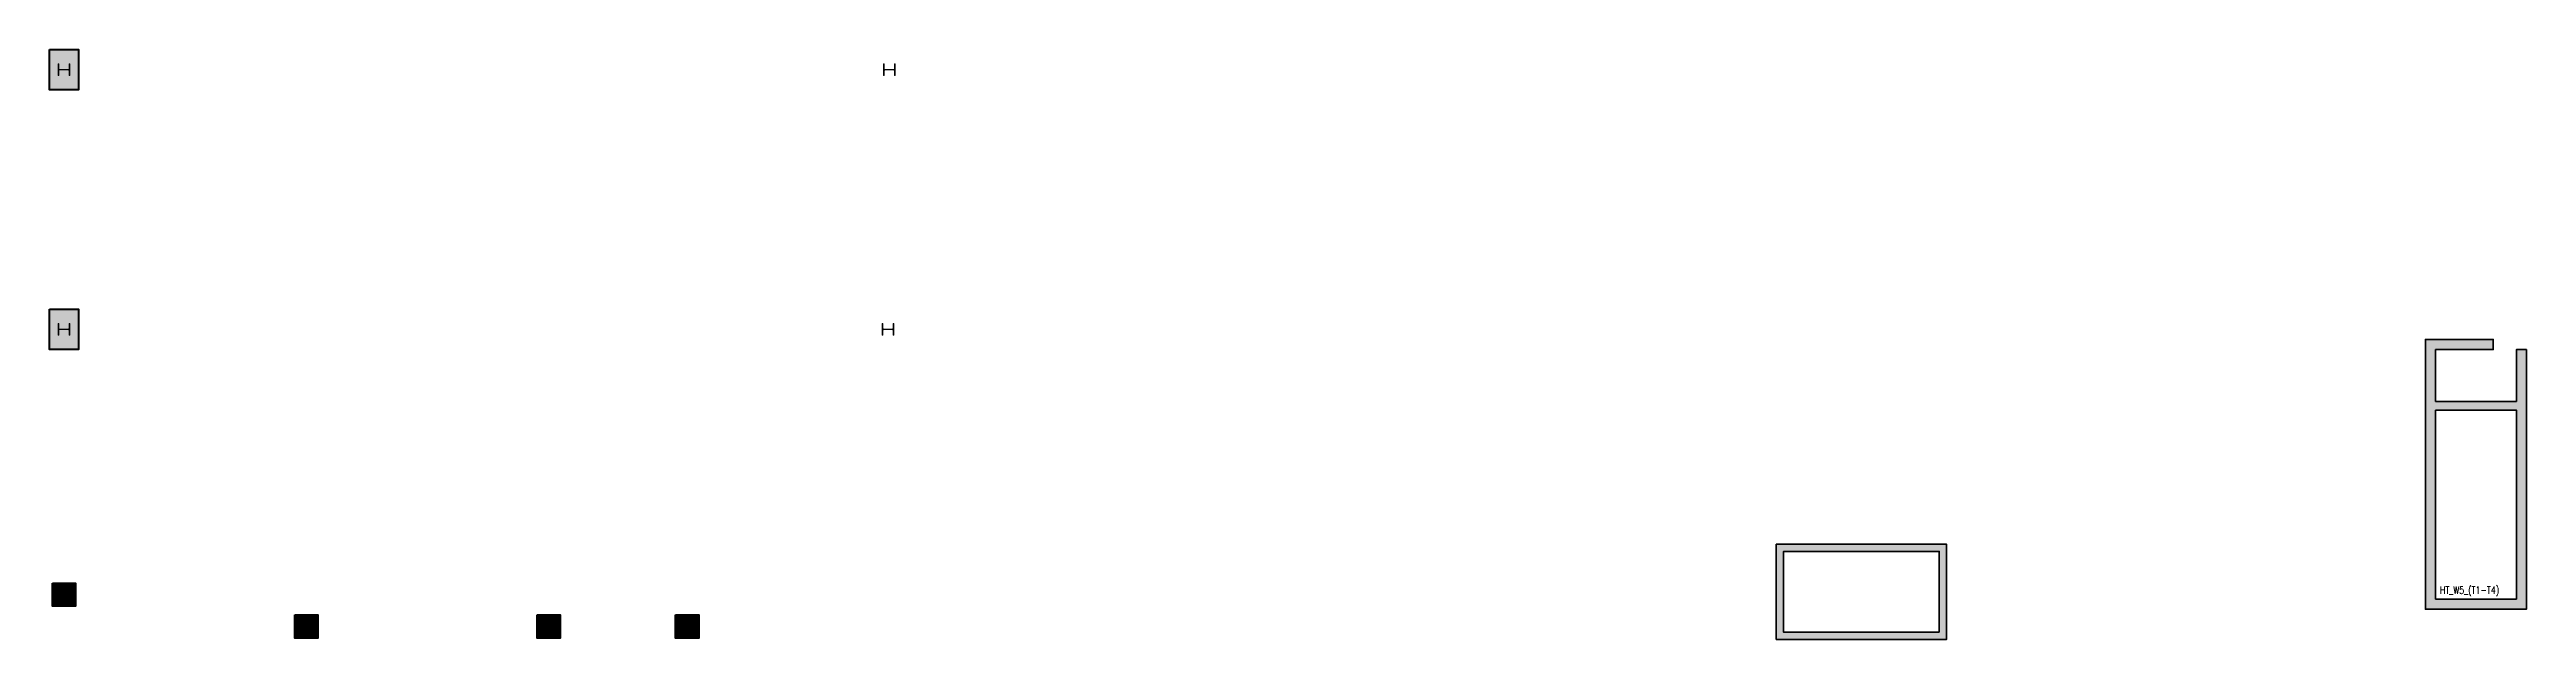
# Model space of a CAD drawing. Header units: millimetres. Extents: x 30450 to 679265, y -299204 to 155552.
# Drawn here: x 105300 to 191150, y 8450 to 28900 of the extents above; entities that cross this region are included whole.
import ezdxf

# ---------------------------------------------------------------- set-up
doc = ezdxf.new("R2010")
doc.units = ezdxf.units.MM
doc.linetypes.add('HIDDEN2', pattern=[4.7625, 3.175, -1.5875])
doc.layers.get('0').update_dxf_attribs({"lineweight": 20})
doc.layers.get('Defpoints').update_dxf_attribs({"color": 151, "lineweight": 9})
for name, color, linetype, lineweight in [('HT_Core wall_5.1(1.5F)$0$NDC_S_HATCH MATERIAL', 8, 'Continuous', 13), ('HT_Core wall_5.1(1.5F)$0$NDC_S_WALL', 6, 'Continuous', 35), ('NDC_S-COLUMN', 4, 'Continuous', 40), ('NDC_S_HATCH COLUMN AND WALL', 251, 'Continuous', 13), ('NDC_S_HIDDEN', 8, 'HIDDEN2', 13)]:
    doc.layers.add(name, color=color, linetype=linetype, lineweight=lineweight)
doc.styles.add('HT_Core wall_5.1(1.5F)$0$NDC_BAR 2', font='romans.shx', dxfattribs={"width": 0.8})

msp = doc.modelspace()

# ---------------------------------------------------------------- texts
at = {"layer": 'Defpoints', "style": 'HT_Core wall_5.1(1.5F)$0$NDC_BAR 2', "width": 0.8}
msp.add_text('HT_W5_(T1-T4)', height=250, dxfattribs=at).set_placement((188151, 10036))

# ---------------------------------------------------------------- blocks, each defined once
blk = doc.blocks.new('cot')
at = {"layer": 'NDC_S_HATCH COLUMN AND WALL', "ltscale": 0.005}
h = blk.add_hatch(color=256, dxfattribs=at)
h.dxf.hatch_style = 1
h.paths.add_polyline_path([(-0.5, 0.5), (0.5, 0.5), (0.5, -0.5), (-0.5, -0.5)])
at = {"layer": 'NDC_S-COLUMN', "ltscale": 0.005}
blk.add_lwpolyline([(-0.5, 0.5), (0.5, 0.5), (0.5, -0.5), (-0.5, -0.5)], close=True, dxfattribs=at)
blk = doc.blocks.new('A$C6AF0583A')
at = {"color": 4, "linetype": 'ByBlock'}
for p, q in [((-179, 200), (-179, 28.5)), ((-157, 6.5), (157, 6.5)), ((179, 28.5), (179, 200)), ((-179, -28.5), (-179, -200)), ((157, -6.5), (-157, -6.5)), ((179, -200), (179, -28.5))]:
    blk.add_line(p, q, dxfattribs=at)
for points in [[(-179, -200), (-200, -200), (-200, 200), (-179, 200)], [(179, 200), (200, 200), (200, -200), (179, -200)]]:
    blk.add_lwpolyline(points, dxfattribs=at)
for centre, start, end in [((-157, 28.5), 180, 270), ((157, 28.5), 270, 0), ((-157, -28.5), 90, 180), ((157, -28.5), 0, 90)]:
    blk.add_arc(centre, 22, start, end, dxfattribs=at)
at = {"layer": 'Defpoints', "color": 4}
for p, q in [((6.5, 0), (-6.5, 0)), ((0, -6.5), (0, 6.5))]:
    blk.add_line(p, q, dxfattribs=at)

# ---------------------------------------------------------------- hatches: boundary and pattern name
at = {"layer": 'HT_Core wall_5.1(1.5F)$0$NDC_S_HATCH MATERIAL'}
h = msp.add_hatch(color=251, dxfattribs=at)
h.dxf.hatch_style = 1
h.paths.add_polyline_path([(188000, 16402), (188000, 9850), (190800, 9850), (190800, 16400)], flags=16)
h.paths.add_polyline_path([(188000, 16702), (190800, 16700), (190800, 18500), (191150, 18500), (191150, 9500), (187650, 9500), (187650, 18850), (190000, 18850), (190000, 18500), (188000, 18500)])
at = {"layer": 'NDC_S_HIDDEN', "ltscale": 200}
h = msp.add_hatch(color=251, dxfattribs=at)
h.dxf.hatch_style = 1
h.paths.add_polyline_path([(170800, 8700), (165400, 8700), (165400, 11500), (170800, 11500)], flags=16)
h.paths.add_polyline_path([(165150, 11750), (171050, 11750), (171050, 8450), (165150, 8450)])

# ---------------------------------------------------------------- linework, layer by layer
at = {"layer": 'HT_Core wall_5.1(1.5F)$0$NDC_S_WALL'}
for points in [[(188000, 16702), (190800, 16700), (190800, 18500), (191150, 18500), (191150, 9500), (187650, 9500), (187650, 18850), (190000, 18850), (190000, 18500), (188000, 18500)], [(188000, 16402), (188000, 9850), (190800, 9850), (190800, 16400)], [(165150, 11750), (171050, 11750), (171050, 8450), (165150, 8450)], [(170800, 8700), (165400, 8700), (165400, 11500), (170800, 11500)]]:
    msp.add_lwpolyline(points, close=True, dxfattribs=at)

# ---------------------------------------------------------------- block references
for p, xscale, yscale in [((105800, 28200), 1000, 1400), ((105800, 19200), 1000, 1400), ((105800, 10000), 800, 800), ((114200, 8900), 800, 800), ((122600, 8900), 800, 800), ((127400, 8900), 800, 800)]:
    msp.add_blockref('cot', p, dxfattribs=dict(xscale=xscale, yscale=yscale))
for p in [(105800, 28200), (134407, 28200), (105800, 19200), (134361, 19200)]:
    msp.add_blockref('A$C6AF0583A', p)

msp.set_redraw_order([(e.dxf.handle, doc.entitydb.next_handle()) for e in msp.query("TEXT MTEXT ATTDEF DIMENSION ARC_DIMENSION")])  # texts and dimensions are drawn at this point

doc.saveas('drawing.dxf')
